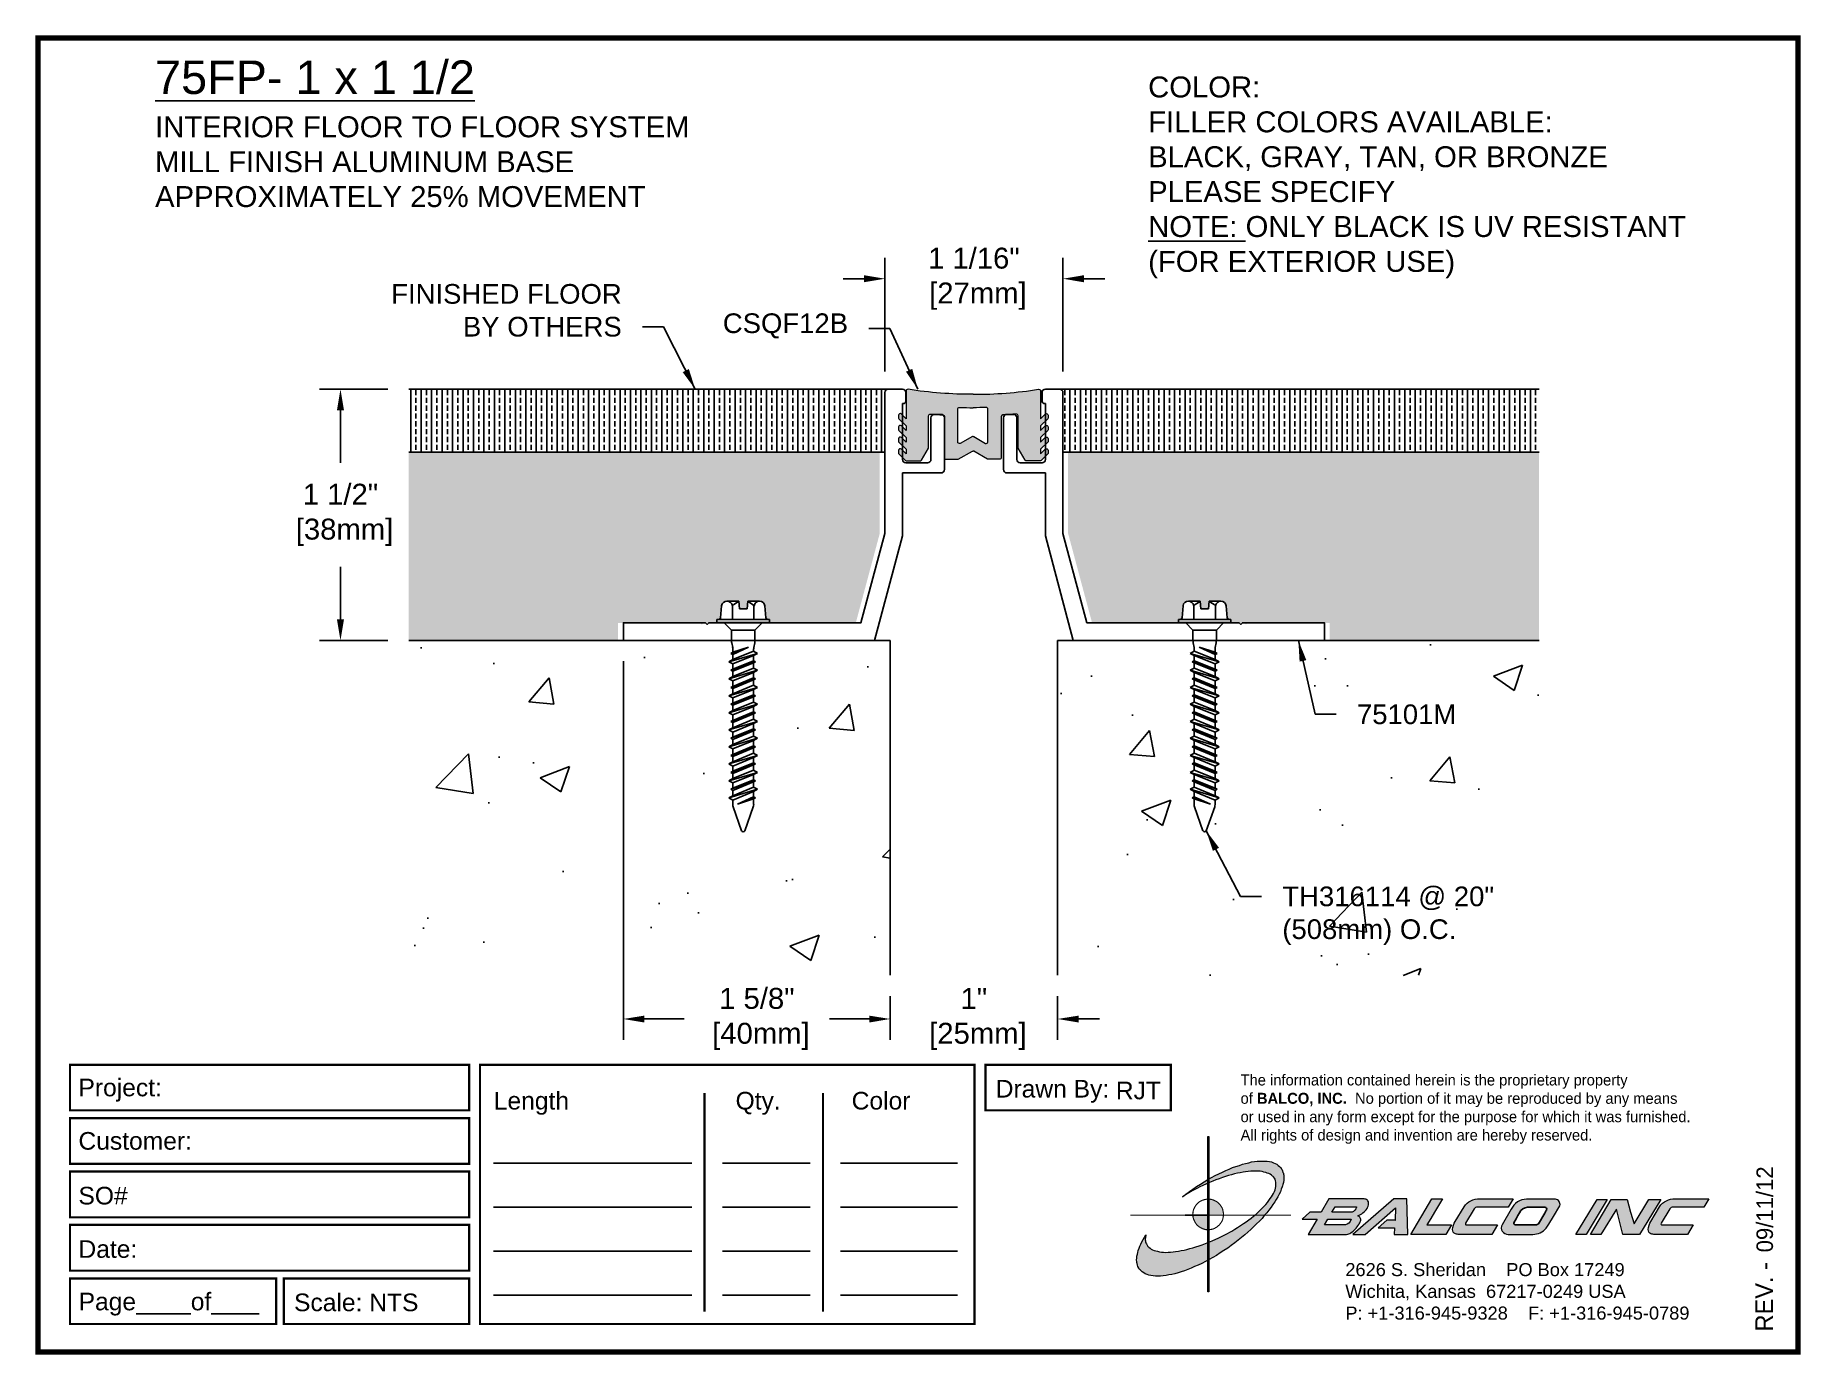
# Paper-space layout 'Layout1' of a CAD drawing. Header units: inches. Extents: x 0 to 10, y 0 to 7.5.
# The model-space entities are those that its viewports show. They can reach past a viewport. Long polylines and large blocks are cut down to what shows.
import ezdxf

# ---------------------------------------------------------------- set-up
doc = ezdxf.new("R2010")
doc.units = ezdxf.units.IN
doc.header["$MEASUREMENT"] = 0
for name, color, linetype in [('Anchors', 4, 'Continuous'), ('Border', 7, 'Continuous'), ('Conditions', 1, 'Continuous'), ('Dimensions', 3, 'Continuous'), ('Fillers', 2, 'Continuous'), ('Text', 2, 'Continuous')]:
    doc.layers.add(name, color=color, linetype=linetype)
doc.styles.add('Arial', font='arial.ttf')
doc.styles.add('Copyright', font='ERASDEMI.TTF')
doc.styles.get("Standard").update_dxf_attribs({"font": 'arial.ttf'})
doc.dimstyles.new('ARIAL', dxfattribs={"dimtxt": 0.125, "dimasz": 0.125, "dimexe": 0.125, "dimexo": 0.125, "dimgap": 0.125, "dimtad": 0, "dimtih": 1, "dimtoh": 1, "dimdec": 4, "dimzin": 0, "dimdsep": 46, "dimlunit": 4, "dimtxsty": 'Arial', "dimcen": 0.125, "dimadec": 0, "dimazin": 0, "dimtfac": 1, "dimtdec": 4, "dimtofl": 0, "dimtmove": 0, "dimatfit": 3, "dimfxl": 0, "dimfrac": 2, "dimtolj": 1, "dimtzin": 0, "dimarcsym": 0})

psp = doc.layouts.get("Layout1")

# ---------------------------------------------------------------- texts
at = {"insert": (6.843, 1.591), "char_height": 0.0625, "width": 50.295, "attachment_point": 1, "style": 'Copyright'}
psp.add_mtext('The information contained herein is the proprietary property\\Pof {\\fEras Bold ITC|b0|i0|c0|p34;BALCO, INC.}  No portion of it may be reproduced by any means\\Por used in any form except for the purpose for which it was furnished.\\PAll rights of design and invention are hereby reserved.', dxfattribs=at)
at = {"layer": 'Border', "insert": (7.438, 0.52), "char_height": 0.074, "width": 2.3438, "attachment_point": 1, "style": 'Arial'}
psp.add_mtext('2626 S. Sheridan    PO Box 17249\\PWichita, Kansas  67217-0249 USA \\PP: +1-316-945-9328    F: +1-316-945-0789', dxfattribs=at)

msp = doc.modelspace()

# ---------------------------------------------------------------- texts
at = {"layer": 'Text', "attachment_point": 1, "style": 'Arial'}
for s, insert, char_height, width in [('{\\L75FP- 1 x 1 1/2\\P\\H0.625x;\\lINTERIOR FLOOR TO FLOOR SYSTEM\\PMILL FINISH ALUMINUM BASE\\PAPPROXIMATELY 25% MOVEMENT}', (0.66073, 7.27922), 0.2, 4.875), ('COLOR:{\\L                   \\~    \\P}FILLER COLORS AVAILABLE:\\PBLACK, GRAY, TAN, OR BRONZE\\PPLEASE SPECIFY\\P{\\LNOTE:} ONLY BLACK IS UV RESISTANT (FOR EXTERIOR USE)', (6.59193, 7.18382), 0.125, 3.5608524)]:
    msp.add_mtext(s, dxfattribs=dict(at, insert=insert, char_height=char_height, width=width))
at = {"layer": 'Text', "char_height": 0.1175}
for s, insert, attachment_point in [('FINISHED FLOOR\\PBY OTHERS', (3.44785, 5.62919), 9), ('\\A1;75101M', (7.83897, 3.43348), 1), ('TH316114 @ 20"\\P(508mm) O.C.', (7.39319, 2.34603), 1)]:
    msp.add_mtext(s, dxfattribs=dict(at, insert=insert, attachment_point=attachment_point))
at = {"layer": 'Text', "insert": (4.79954, 5.61922), "char_height": 0.1175, "attachment_point": 9, "style": 'Arial'}
msp.add_mtext('\\A1;CSQF12B', dxfattribs=at)

# ---------------------------------------------------------------- blocks, each defined once
blk = doc.blocks.new('ACADlogo')
h = blk.add_hatch(color=256)
h.paths.add_polyline_path([(-3.346, 1.223), (-3.351, 1.223), (-3.351, 0.979), (-3.346, 0.982)])
h.paths.add_polyline_path([(-3.346, 0.961), (-3.351, 0.959), (-3.351, 0.868), (-3.346, 0.868)])
h.paths.add_polyline_path([(-3.346, 0.777), (-3.351, 0.777), (-3.351, 0.699), (-3.351, 0.695), (-3.35, 0.695), (-3.346, 0.695)])
h.paths.add_polyline_path([(-3.346, 0.864), (-3.346, 0.868), (-3.35, 0.868), (-3.351, 0.868), (-3.351, 0.777), (-3.346, 0.777), (-3.346, 0.778), (-3.348, 0.778)])
h.paths.add_polyline_path([(-3.346, 0.524), (-3.351, 0.521), (-3.351, 0.342), (-3.346, 0.342)])
h.paths.add_polyline_path([(-3.346, 0.695), (-3.351, 0.695), (-3.351, 0.621), (-3.346, 0.623)])
h.paths.add_polyline_path([(-3.346, 0.623), (-3.351, 0.621), (-3.351, 0.521), (-3.346, 0.524)])
h.paths.add_polyline_path([(-3.346, 0.982), (-3.351, 0.979), (-3.351, 0.959), (-3.346, 0.961)])
h = blk.add_hatch(color=175)
h.paths.add_polyline_path([(-3.518, 0.573), (-3.534, 0.571), (-3.548, 0.569), (-3.562, 0.567), (-3.576, 0.567), (-3.589, 0.566), (-3.602, 0.567), (-3.614, 0.568), (-3.625, 0.569), (-3.636, 0.572), (-3.646, 0.574), (-3.656, 0.577), (-3.664, 0.581), (-3.673, 0.585), (-3.679, 0.589), (-3.685, 0.595), (-3.688, 0.598), (-3.691, 0.6), (-3.695, 0.607), (-3.699, 0.614), (-3.703, 0.621), (-3.704, 0.626), (-3.705, 0.631), (-3.706, 0.637), (-3.706, 0.642), (-3.705, 0.648), (-3.705, 0.653), (-3.703, 0.659), (-3.702, 0.665), (-3.71, 0.652), (-3.717, 0.639), (-3.725, 0.626), (-3.731, 0.613), (-3.737, 0.601), (-3.741, 0.589), (-3.746, 0.577), (-3.749, 0.566), (-3.751, 0.555), (-3.753, 0.544), (-3.754, 0.538), (-3.754, 0.533), (-3.755, 0.523), (-3.754, 0.513), (-3.753, 0.508), (-3.752, 0.503), (-3.75, 0.494), (-3.748, 0.486), (-3.743, 0.477), (-3.74, 0.473), (-3.738, 0.469), (-3.734, 0.465), (-3.73, 0.461), (-3.723, 0.455), (-3.715, 0.449), (-3.706, 0.445), (-3.695, 0.44), (-3.685, 0.437), (-3.674, 0.434), (-3.661, 0.432), (-3.648, 0.431), (-3.634, 0.431), (-3.62, 0.431), (-3.604, 0.433), (-3.588, 0.435), (-3.572, 0.438), (-3.556, 0.441), (-3.538, 0.445), (-3.52, 0.449), (-3.503, 0.456), (-3.483, 0.461), (-3.464, 0.469), (-3.445, 0.477), (-3.426, 0.485), (-3.406, 0.494), (-3.385, 0.503), (-3.364, 0.514), (-3.351, 0.521), (-3.351, 0.621), (-3.364, 0.616), (-3.382, 0.609), (-3.4, 0.603), (-3.418, 0.598), (-3.436, 0.592), (-3.453, 0.587), (-3.47, 0.583), (-3.486, 0.579), (-3.503, 0.576)])
h.paths.add_polyline_path([(-3.215, 0.687), (-3.251, 0.667), (-3.289, 0.649), (-3.327, 0.631), (-3.345, 0.623), (-3.346, 0.623), (-3.346, 0.524), (-3.343, 0.525), (-3.323, 0.537), (-3.302, 0.549), (-3.28, 0.563), (-3.259, 0.577), (-3.238, 0.59), (-3.218, 0.605), (-3.198, 0.62), (-3.179, 0.635), (-3.16, 0.65), (-3.141, 0.665), (-3.123, 0.681), (-3.106, 0.696), (-3.089, 0.712), (-3.074, 0.727), (-3.058, 0.743), (-3.043, 0.759), (-3.03, 0.775), (-3.028, 0.777), (-3.085, 0.777), (-3.091, 0.772), (-3.105, 0.761), (-3.118, 0.75), (-3.134, 0.739), (-3.149, 0.729), (-3.165, 0.718), (-3.182, 0.707), (-3.198, 0.697)])
h.paths.add_polyline_path([(-2.921, 1.009), (-2.922, 1.015), (-2.924, 1.02), (-2.926, 1.029), (-2.931, 1.038), (-2.934, 1.043), (-2.936, 1.047), (-2.94, 1.05), (-2.943, 1.054), (-2.951, 1.06), (-2.959, 1.066), (-2.968, 1.071), (-2.978, 1.075), (-2.989, 1.079), (-3, 1.081), (-3.013, 1.083), (-3.026, 1.084), (-3.04, 1.084), (-3.054, 1.084), (-3.07, 1.083), (-3.085, 1.081), (-3.102, 1.079), (-3.118, 1.075), (-3.136, 1.07), (-3.153, 1.066), (-3.171, 1.06), (-3.191, 1.054), (-3.21, 1.047), (-3.229, 1.039), (-3.248, 1.031), (-3.268, 1.022), (-3.289, 1.012), (-3.31, 1.002), (-3.33, 0.991), (-3.346, 0.982), (-3.346, 0.961), (-3.342, 0.962), (-3.323, 0.971), (-3.305, 0.978), (-3.287, 0.984), (-3.268, 0.991), (-3.251, 0.996), (-3.234, 1.002), (-3.216, 1.007), (-3.199, 1.011), (-3.182, 1.015), (-3.167, 1.018), (-3.15, 1.021), (-3.136, 1.023), (-3.121, 1.025), (-3.107, 1.026), (-3.093, 1.026), (-3.079, 1.027), (-3.067, 1.026), (-3.054, 1.026), (-3.043, 1.025), (-3.032, 1.022), (-3.022, 1.02), (-3.013, 1.016), (-3.004, 1.013), (-2.997, 1.009), (-2.989, 1.005), (-2.983, 0.999), (-2.98, 0.996), (-2.978, 0.994), (-2.973, 0.987), (-2.969, 0.981), (-2.967, 0.973), (-2.965, 0.965), (-2.964, 0.957), (-2.964, 0.949), (-2.964, 0.944), (-2.965, 0.94), (-2.967, 0.93), (-2.969, 0.921), (-2.973, 0.911), (-2.978, 0.901), (-2.983, 0.891), (-2.989, 0.881), (-2.996, 0.871), (-3.004, 0.86), (-3.012, 0.849), (-3.021, 0.838), (-3.032, 0.827), (-3.042, 0.816), (-3.053, 0.805), (-3.065, 0.794), (-3.077, 0.783), (-3.085, 0.777), (-3.028, 0.777), (-3.016, 0.791), (-3.004, 0.806), (-2.992, 0.822), (-2.981, 0.837), (-2.971, 0.852), (-2.962, 0.866), (-2.954, 0.882), (-2.946, 0.896), (-2.939, 0.91), (-2.934, 0.924), (-2.929, 0.938), (-2.926, 0.944), (-2.925, 0.951), (-2.922, 0.963), (-2.92, 0.975), (-2.92, 0.982), (-2.919, 0.987), (-2.92, 0.999), (-2.92, 1.005)])
h.paths.add_polyline_path([(-3.372, 0.966), (-3.393, 0.953), (-3.415, 0.94), (-3.435, 0.925), (-3.455, 0.911), (-3.475, 0.897), (-3.494, 0.882), (-3.468, 0.898), (-3.439, 0.915), (-3.41, 0.93), (-3.396, 0.938), (-3.38, 0.945), (-3.351, 0.959), (-3.351, 0.979)])
h = blk.add_hatch(color=256)
h.paths.add_polyline_path([(-3.268, 0.814), (-3.27, 0.819), (-3.273, 0.824), (-3.276, 0.828), (-3.279, 0.833), (-3.282, 0.837), (-3.286, 0.841), (-3.29, 0.845), (-3.294, 0.849), (-3.298, 0.852), (-3.303, 0.855), (-3.308, 0.858), (-3.313, 0.86), (-3.318, 0.863), (-3.323, 0.864), (-3.328, 0.866), (-3.334, 0.867), (-3.339, 0.868), (-3.345, 0.868), (-3.346, 0.868), (-3.346, 0.777), (-3.335, 0.777), (-3.262, 0.777), (-3.262, 0.781), (-3.262, 0.787), (-3.263, 0.792), (-3.264, 0.798), (-3.265, 0.803), (-3.266, 0.808)])
h.paths.add_polyline_path([(-3.351, 0.777), (-3.436, 0.777), (-3.435, 0.773), (-3.435, 0.768), (-3.434, 0.762), (-3.432, 0.757), (-3.431, 0.752), (-3.428, 0.747), (-3.426, 0.742), (-3.423, 0.737), (-3.42, 0.732), (-3.417, 0.728), (-3.414, 0.723), (-3.41, 0.719), (-3.406, 0.716), (-3.401, 0.712), (-3.397, 0.709), (-3.392, 0.706), (-3.387, 0.704), (-3.382, 0.701), (-3.377, 0.699), (-3.372, 0.698), (-3.367, 0.696), (-3.361, 0.695), (-3.356, 0.695), (-3.351, 0.695)])
h.paths.add_polyline_path([(-3.346, 0.868), (-3.35, 0.868), (-3.351, 0.868), (-3.351, 0.777), (-3.346, 0.777)])
h = blk.add_hatch(color=256)
h.paths.add_polyline_path([(-2.438, 0.844, 0.412988), (-2.461, 0.869), (-2.663, 0.869), (-2.707, 0.794), (-2.771, 0.794), (-2.815, 0.755), (-2.73, 0.755), (-2.781, 0.668), (-2.563, 0.668, 0.107996), (-2.538, 0.677, 0.108939), (-2.494, 0.724, 0.080345), (-2.483, 0.745, 0.419497), (-2.499, 0.773, 0.149928), (-2.447, 0.815, 0.134283)])
h.paths.add_polyline_path([(-2.507, 0.821, -0.209012), (-2.532, 0.794), (-2.538, 0.794), (-2.646, 0.794), (-2.627, 0.825), (-2.51, 0.825, -0.56619)], flags=16)
h.paths.add_polyline_path([(-2.538, 0.75, -0.241309), (-2.569, 0.722), (-2.688, 0.722), (-2.669, 0.755), (-2.541, 0.755, -0.56619)], flags=16)
for points in [[(-2.285, 0.819), (-2.287, 0.748), (-2.335, 0.748), (-2.383, 0.705), (-2.29, 0.705), (-2.292, 0.668), (-2.215, 0.668), (-2.221, 0.869), (-2.295, 0.869), (-2.527, 0.668), (-2.458, 0.668)], [(-2.018, 0.869), (-2.079, 0.869), (-2.198, 0.668), (-2, 0.668), (-1.968, 0.722), (-2.107, 0.722), (-2.085, 0.759), (-2.064, 0.794)], [(-1.617, 0.869), (-1.807, 0.869, 0.270182), (-1.896, 0.825), (-1.946, 0.742, 0.109019), (-1.961, 0.695, 0.340665), (-1.945, 0.672, 0.129907), (-1.923, 0.668), (-1.738, 0.668), (-1.706, 0.722), (-1.878, 0.722), (-1.882, 0.722, -0.601242), (-1.887, 0.731), (-1.838, 0.813, -0.253048), (-1.821, 0.823), (-1.645, 0.823)], [(-1.083, 0.867), (-1.14, 0.867), (-1.261, 0.667), (-1.26, 0.667), (-1.202, 0.667)], [(-0.96, 0.83), (-0.969, 0.867), (-1.061, 0.867), (-1.179, 0.667), (-1.12, 0.667), (-1.031, 0.812), (-0.995, 0.667), (-0.9, 0.667), (-0.778, 0.867), (-0.846, 0.867), (-0.931, 0.727), (-0.951, 0.795)], [(-0.507, 0.869), (-0.697, 0.869, 0.270182), (-0.786, 0.825), (-0.836, 0.742, 0.109019), (-0.85, 0.695, 0.340665), (-0.835, 0.672, 0.129907), (-0.812, 0.668), (-0.628, 0.668), (-0.595, 0.722), (-0.768, 0.722), (-0.772, 0.722, -0.601242), (-0.777, 0.731), (-0.728, 0.813, -0.253048), (-0.71, 0.823), (-0.534, 0.823)], [(-3.346, 0.623), (-3.351, 0.621), (-3.351, 0.521), (-3.346, 0.524)]]:
    blk.add_hatch(color=256).paths.add_polyline_path(points)
h = blk.add_hatch(color=256)
h.paths.add_polyline_path([(-1.377, 0.868), (-1.383, 0.868), (-1.383, 0.868), (-1.44, 0.868), (-1.492, 0.868), (-1.541, 0.868, 0.297712), (-1.628, 0.811), (-1.68, 0.723, 0.585116), (-1.646, 0.668), (-1.506, 0.668, 0.210586), (-1.429, 0.703), (-1.415, 0.726), (-1.389, 0.769), (-1.352, 0.831, 0.4352)])
h.paths.add_polyline_path([(-1.437, 0.823, -0.603783), (-1.428, 0.805), (-1.431, 0.801), (-1.434, 0.796), (-1.438, 0.789), (-1.474, 0.728, -0.229001), (-1.489, 0.722), (-1.494, 0.722), (-1.501, 0.722), (-1.597, 0.722), (-1.604, 0.722, -0.492401), (-1.613, 0.734), (-1.601, 0.757), (-1.591, 0.775), (-1.582, 0.791, -0.238368), (-1.535, 0.823)], flags=16)
for q in [(-3.48, 0.777), (-3.351, 0.642)]:
    blk.add_line((-3.351, 0.777), q)
at = {"color": 7, "lineweight": 0}
for points in [[(-3.351, 1.223), (-3.346, 1.223), (-3.346, 0.342), (-3.351, 0.342), (-3.351, 1.223)], [(-2.292, 0.668), (-2.215, 0.668), (-2.221, 0.869), (-2.295, 0.869), (-2.527, 0.668), (-2.458, 0.668), (-2.285, 0.819), (-2.287, 0.748), (-2.286, 0.748), (-2.335, 0.748), (-2.383, 0.705), (-2.29, 0.705), (-2.292, 0.668), (-2.292, 0.668)], [(-2.198, 0.668), (-2.079, 0.869), (-2.018, 0.869), (-2.064, 0.794), (-2.085, 0.759), (-2.107, 0.722), (-1.968, 0.722), (-2, 0.668), (-2.198, 0.668), (-2.198, 0.668)], [(-1.383, 0.868), (-1.383, 0.868)], [(-1.261, 0.667), (-1.14, 0.867), (-1.083, 0.867), (-1.202, 0.667), (-1.26, 0.667), (-1.261, 0.667), (-1.261, 0.667)], [(-0.9, 0.667), (-0.995, 0.667), (-1.031, 0.812), (-1.12, 0.667), (-1.179, 0.667), (-1.061, 0.867), (-0.969, 0.867), (-0.96, 0.83), (-0.951, 0.795), (-0.931, 0.727), (-0.846, 0.867), (-0.778, 0.867), (-0.9, 0.667), (-0.9, 0.667)]]:
    blk.add_lwpolyline(points, dxfattribs=at)
at = {"color": 175, "lineweight": 0}
blk.add_lwpolyline([(-2.926, 1.029), (-2.924, 1.02), (-2.922, 1.015), (-2.921, 1.009), (-2.92, 1.005), (-2.92, 0.999), (-2.919, 0.987), (-2.92, 0.982), (-2.92, 0.975), (-2.922, 0.963), (-2.925, 0.951), (-2.926, 0.944), (-2.929, 0.938), (-2.934, 0.924), (-2.939, 0.91), (-2.946, 0.896), (-2.954, 0.882), (-2.962, 0.866), (-2.971, 0.852), (-2.981, 0.837), (-2.992, 0.822), (-3.004, 0.806), (-3.016, 0.791), (-3.03, 0.775), (-3.043, 0.759), (-3.058, 0.743), (-3.074, 0.727), (-3.089, 0.712), (-3.106, 0.696), (-3.123, 0.681), (-3.141, 0.665), (-3.16, 0.65), (-3.179, 0.635), (-3.198, 0.62), (-3.218, 0.605), (-3.238, 0.59), (-3.259, 0.577), (-3.28, 0.563), (-3.302, 0.549), (-3.323, 0.537), (-3.343, 0.525), (-3.364, 0.514), (-3.385, 0.503), (-3.406, 0.494), (-3.426, 0.485), (-3.445, 0.477), (-3.464, 0.469), (-3.483, 0.461), (-3.503, 0.456), (-3.52, 0.449), (-3.538, 0.445), (-3.556, 0.441), (-3.572, 0.438), (-3.588, 0.435), (-3.604, 0.433), (-3.62, 0.431), (-3.634, 0.431), (-3.648, 0.431), (-3.661, 0.432), (-3.674, 0.434), (-3.685, 0.437), (-3.695, 0.44), (-3.706, 0.445), (-3.715, 0.449), (-3.723, 0.455), (-3.73, 0.461), (-3.734, 0.465), (-3.738, 0.469), (-3.74, 0.473), (-3.743, 0.477), (-3.748, 0.486), (-3.75, 0.494), (-3.752, 0.503), (-3.753, 0.508), (-3.754, 0.513), (-3.755, 0.523), (-3.754, 0.533), (-3.754, 0.538), (-3.753, 0.544), (-3.751, 0.555), (-3.749, 0.566), (-3.746, 0.577), (-3.741, 0.589), (-3.737, 0.601), (-3.731, 0.613), (-3.725, 0.626), (-3.717, 0.639), (-3.71, 0.652), (-3.702, 0.665), (-3.703, 0.659), (-3.705, 0.653), (-3.705, 0.648), (-3.706, 0.642), (-3.706, 0.637), (-3.705, 0.631), (-3.704, 0.626), (-3.703, 0.621), (-3.699, 0.614), (-3.695, 0.607), (-3.691, 0.6), (-3.688, 0.598), (-3.685, 0.595), (-3.679, 0.589), (-3.673, 0.585), (-3.664, 0.581), (-3.656, 0.577), (-3.646, 0.574), (-3.636, 0.572), (-3.625, 0.569), (-3.614, 0.568), (-3.602, 0.567), (-3.589, 0.566), (-3.576, 0.567), (-3.562, 0.567), (-3.548, 0.569), (-3.534, 0.571), (-3.518, 0.573), (-3.503, 0.576), (-3.486, 0.579), (-3.47, 0.583), (-3.453, 0.587), (-3.436, 0.592), (-3.418, 0.598), (-3.4, 0.603), (-3.382, 0.609), (-3.364, 0.616), (-3.345, 0.623), (-3.327, 0.631), (-3.289, 0.649), (-3.251, 0.667), (-3.215, 0.687), (-3.198, 0.697), (-3.182, 0.707), (-3.165, 0.718), (-3.149, 0.729), (-3.134, 0.739), (-3.118, 0.75), (-3.105, 0.761), (-3.091, 0.772), (-3.077, 0.783), (-3.065, 0.794), (-3.053, 0.805), (-3.042, 0.816), (-3.032, 0.827), (-3.021, 0.838), (-3.012, 0.849), (-3.004, 0.86), (-2.996, 0.871), (-2.989, 0.881), (-2.983, 0.891), (-2.978, 0.901), (-2.973, 0.911), (-2.969, 0.921), (-2.967, 0.93), (-2.965, 0.94), (-2.964, 0.944), (-2.964, 0.949), (-2.964, 0.957), (-2.965, 0.965), (-2.967, 0.973), (-2.969, 0.981), (-2.973, 0.987), (-2.978, 0.994), (-2.98, 0.996), (-2.983, 0.999), (-2.989, 1.005), (-2.997, 1.009), (-3.004, 1.013), (-3.013, 1.016), (-3.022, 1.02), (-3.032, 1.022), (-3.043, 1.025), (-3.054, 1.026), (-3.067, 1.026), (-3.079, 1.027), (-3.093, 1.026), (-3.107, 1.026), (-3.121, 1.025), (-3.136, 1.023), (-3.15, 1.021), (-3.167, 1.018), (-3.182, 1.015), (-3.199, 1.011), (-3.216, 1.007), (-3.234, 1.002), (-3.251, 0.996), (-3.268, 0.991), (-3.287, 0.984), (-3.305, 0.978), (-3.323, 0.971), (-3.342, 0.962), (-3.38, 0.945), (-3.396, 0.938), (-3.41, 0.93), (-3.439, 0.915), (-3.468, 0.898), (-3.494, 0.882), (-3.475, 0.897), (-3.455, 0.911), (-3.435, 0.925), (-3.415, 0.94), (-3.393, 0.953), (-3.372, 0.966), (-3.351, 0.979), (-3.33, 0.991), (-3.31, 1.002), (-3.289, 1.012), (-3.268, 1.022), (-3.248, 1.031), (-3.229, 1.039), (-3.21, 1.047), (-3.191, 1.054), (-3.171, 1.06), (-3.153, 1.066), (-3.136, 1.07), (-3.118, 1.075), (-3.102, 1.079), (-3.085, 1.081), (-3.07, 1.083), (-3.054, 1.084), (-3.04, 1.084), (-3.026, 1.084), (-3.013, 1.083), (-3, 1.081), (-2.989, 1.079), (-2.978, 1.075), (-2.968, 1.071), (-2.959, 1.066), (-2.951, 1.06), (-2.943, 1.054), (-2.94, 1.05), (-2.936, 1.047), (-2.934, 1.043), (-2.931, 1.038), (-2.926, 1.029), (-2.926, 1.029)], dxfattribs=at)
at = {"color": 7, "lineweight": 0, "const_width": 0.0064}
blk.add_lwpolyline([(-3.262, 0.781), (-3.262, 0.787), (-3.263, 0.792), (-3.264, 0.798), (-3.265, 0.803), (-3.266, 0.808), (-3.268, 0.814), (-3.27, 0.819), (-3.273, 0.824), (-3.276, 0.828), (-3.279, 0.833), (-3.282, 0.837), (-3.286, 0.841), (-3.29, 0.845), (-3.294, 0.849), (-3.298, 0.852), (-3.303, 0.855), (-3.308, 0.858), (-3.313, 0.86), (-3.318, 0.863), (-3.323, 0.864), (-3.328, 0.866), (-3.334, 0.867), (-3.339, 0.868), (-3.345, 0.868), (-3.35, 0.868), (-3.356, 0.868), (-3.361, 0.867), (-3.367, 0.866), (-3.372, 0.865), (-3.377, 0.863), (-3.382, 0.862), (-3.387, 0.859), (-3.392, 0.857), (-3.397, 0.854), (-3.401, 0.851), (-3.406, 0.847), (-3.41, 0.843), (-3.414, 0.839), (-3.417, 0.835), (-3.42, 0.831), (-3.423, 0.826), (-3.426, 0.821), (-3.428, 0.816), (-3.431, 0.811), (-3.432, 0.806), (-3.434, 0.801), (-3.435, 0.795), (-3.435, 0.79), (-3.436, 0.784), (-3.436, 0.779), (-3.435, 0.773), (-3.435, 0.768), (-3.434, 0.762), (-3.432, 0.757), (-3.431, 0.752), (-3.428, 0.747), (-3.426, 0.742), (-3.423, 0.737), (-3.42, 0.732), (-3.417, 0.728), (-3.414, 0.723), (-3.41, 0.719), (-3.406, 0.716), (-3.401, 0.712), (-3.397, 0.709), (-3.392, 0.706), (-3.387, 0.704), (-3.382, 0.701), (-3.377, 0.699), (-3.372, 0.698), (-3.367, 0.696), (-3.361, 0.695), (-3.356, 0.695), (-3.35, 0.695), (-3.345, 0.695), (-3.339, 0.695), (-3.334, 0.696), (-3.328, 0.697), (-3.323, 0.698), (-3.318, 0.7), (-3.313, 0.702), (-3.308, 0.705), (-3.303, 0.708), (-3.298, 0.711), (-3.294, 0.714), (-3.29, 0.718), (-3.286, 0.721), (-3.282, 0.726), (-3.279, 0.73), (-3.276, 0.734), (-3.273, 0.739), (-3.27, 0.744), (-3.268, 0.749), (-3.266, 0.754), (-3.265, 0.76), (-3.264, 0.765), (-3.263, 0.77), (-3.262, 0.776), (-3.262, 0.781)], dxfattribs=at)
at = {"color": 7, "lineweight": 0}
for points in [[(-2.447, 0.815, 0.130368), (-2.438, 0.843, 0.448367), (-2.463, 0.869), (-2.663, 0.869), (-2.707, 0.794), (-2.771, 0.794), (-2.815, 0.755), (-2.73, 0.755), (-2.781, 0.668), (-2.563, 0.668, 0.107996), (-2.538, 0.677, 0.108939), (-2.494, 0.724, 0.077395), (-2.484, 0.744, 0.430878), (-2.499, 0.773, 0.149928)], [(-2.507, 0.821, -0.209012), (-2.532, 0.794), (-2.538, 0.794), (-2.646, 0.794), (-2.627, 0.825), (-2.512, 0.825), (-2.509, 0.825, -0.531288)], [(-1.838, 0.813), (-1.887, 0.731, 0.587385), (-1.882, 0.722), (-1.878, 0.722), (-1.706, 0.722), (-1.738, 0.668), (-1.923, 0.668, -0.129907), (-1.945, 0.672, -0.349839), (-1.961, 0.696, -0.107341), (-1.946, 0.742), (-1.896, 0.825, -0.270182), (-1.807, 0.869), (-1.617, 0.869), (-1.645, 0.823), (-1.821, 0.823, 0.252436)], [(-1.68, 0.723, 0.585116), (-1.646, 0.668), (-1.506, 0.668, 0.210586), (-1.429, 0.703), (-1.415, 0.726), (-1.389, 0.769), (-1.352, 0.831, 0.4352), (-1.377, 0.868), (-1.383, 0.868), (-1.383, 0.868), (-1.44, 0.868), (-1.492, 0.868), (-1.541, 0.868, 0.297712), (-1.628, 0.811)], [(-0.728, 0.813), (-0.777, 0.731, 0.587385), (-0.772, 0.722), (-0.768, 0.722), (-0.595, 0.722), (-0.628, 0.668), (-0.812, 0.668, -0.129907), (-0.835, 0.672, -0.349839), (-0.85, 0.696, -0.107341), (-0.836, 0.742), (-0.786, 0.825, -0.270182), (-0.697, 0.869), (-0.507, 0.869), (-0.534, 0.823), (-0.71, 0.823, 0.252436)], [(-2.569, 0.722), (-2.688, 0.722), (-2.669, 0.755), (-2.543, 0.755), (-2.54, 0.755, -0.531288), (-2.538, 0.75, -0.241309)]]:
    blk.add_lwpolyline(points, format="xyb", close=True, dxfattribs=at)
blk.add_lwpolyline([(-1.437, 0.823), (-1.535, 0.823, 0.238368), (-1.582, 0.791), (-1.591, 0.775), (-1.601, 0.757), (-1.613, 0.734, 0.490298), (-1.604, 0.722), (-1.597, 0.722), (-1.501, 0.722), (-1.494, 0.722), (-1.489, 0.722, 0.229001), (-1.474, 0.728), (-1.438, 0.789), (-1.434, 0.796), (-1.431, 0.801), (-1.428, 0.805, 0.603783)], format="xyb", close=True)
blk.add_lwpolyline([(-2.879, 0.777, 0.00455, 0.00455, 0), (-3.791, 0.777, 0.00183, 0.00183, 0), (-3.791, 0.777, 0.00183, 0.00183, 0)], format="xyseb", dxfattribs=at)
blk = doc.blocks.new('Quantity Data')
at = {"layer": 'Border', "color": 253}
for p, q in [((2.755, 1.254), (3.881, 1.254)), ((4.054, 1.254), (4.553, 1.254)), ((4.725, 1.254), (5.389, 1.254)), ((2.755, 1.004), (3.881, 1.004)), ((4.054, 1.004), (4.553, 1.004)), ((4.725, 1.004), (5.389, 1.004)), ((2.755, 0.754), (3.881, 0.754)), ((4.054, 0.754), (4.553, 0.754)), ((4.725, 0.754), (5.389, 0.754)), ((2.755, 0.504), (3.881, 0.504)), ((4.054, 0.504), (4.553, 0.504)), ((4.725, 0.504), (5.389, 0.504))]:
    blk.add_line(p, q, dxfattribs=at)
at = {"layer": 'Border', "const_width": 0.0125}
blk.add_lwpolyline([(5.485, 0.341), (2.678, 0.341), (2.678, 1.813), (5.485, 1.813)], close=True, dxfattribs=at)
for points in [[(3.953, 1.653), (3.953, 0.412)], [(4.625, 1.653), (4.625, 0.412)]]:
    blk.add_lwpolyline(points, dxfattribs=at)
at = {"layer": 'Border', "style": 'Arial'}
for s, p in [('Length', (2.756, 1.559)), ('Qty.', (4.129, 1.559)), ('Color', (4.788, 1.559))]:
    blk.add_text(s, height=0.1, dxfattribs=at).set_placement(p)
blk = doc.blocks.new('Drawn By')
at = {"layer": 'Border', "const_width": 0.0125}
blk.add_lwpolyline([(5.38, 1.813), (6.432, 1.813), (6.432, 1.554), (5.38, 1.554)], close=True, dxfattribs=at)
at = {"layer": 'Border', "style": 'Arial'}
blk.add_text('Drawn By: ', height=0.1, dxfattribs=at).set_placement((5.438, 1.627))
blk.add_attdef('XXX', (6.12, 1.617), '', height=0.1, dxfattribs=at)
blk = doc.blocks.new('Project Info')
at = {"layer": 'Border', "const_width": 0.0125}
for points in [[(0.182, 1.813), (2.448, 1.813), (2.448, 1.554), (0.182, 1.554)], [(0.182, 1.51), (2.448, 1.51), (2.448, 1.251), (0.182, 1.251)], [(0.182, 1.207), (2.448, 1.207), (2.448, 0.947), (0.182, 0.947)], [(0.182, 0.904), (2.448, 0.904), (2.448, 0.644), (0.182, 0.644)], [(0.182, 0.6), (1.352, 0.6), (1.352, 0.341), (0.182, 0.341)], [(1.396, 0.6), (2.448, 0.6), (2.448, 0.341), (1.396, 0.341)]]:
    blk.add_lwpolyline(points, close=True, dxfattribs=at)
at = {"layer": 'Border', "style": 'Arial'}
for s, p in [('Project:', (0.23, 1.634)), ('Customer:', (0.23, 1.331)), ('SO#', (0.23, 1.02)), ('Date:', (0.23, 0.717)), ('Page%%u        %%uof%%u       ', (0.231, 0.419)), ('Scale: NTS', (1.454, 0.414))]:
    blk.add_text(s, height=0.1, dxfattribs=at).set_placement(p)
blk = doc.blocks.new('REV')
at = {"style": 'Copyright'}
blk.add_text('REV. -', height=0.1, rotation=90, dxfattribs=at).set_placement((-0.142, 0.117))
at = {"style": 'Copyright', "flags": 4}
blk.add_attdef('REVISIONDATE', (-0.142, 0.566), '', height=0.0938, rotation=90, dxfattribs=at)
blk = doc.blocks.new('TH316114')
for p, q in [((-0.097, 0.128), (-0.027, 0.128)), ((-0.023, 0.082), (-0.027, 0.128)), ((0.023, 0.082), (0.027, 0.128)), ((0.027, 0.128), (0.097, 0.128)), ((-0.157, 0), (-0.157, 0.019)), ((-0.157, 0.019), (0.157, 0.019)), ((-0.157, 0), (0.157, 0)), ((-0.135, 0.029), (-0.129, 0.1)), ((-0.115, 0), (-0.07, -0.045)), ((-0.065, 0.019), (-0.065, 0.1)), ((-0.023, 0.082), (0.023, 0.082)), ((0.064, 0.019), (0.064, 0.1)), ((0.115, 0), (0.07, -0.045)), ((0.135, 0.029), (0.129, 0.1)), ((0.157, 0.019), (0.157, 0)), ((-0.07, -0.045), (-0.07, -0.112)), ((-0.07, -0.045), (0.07, -0.045)), ((0.07, -0.045), (0.07, -0.112)), ((-0.086, -0.234), (0.086, -0.184)), ((-0.074, -0.184), (0.032, -0.147)), ((-0.074, -0.184), (-0.062, -0.177)), ((-0.074, -0.184), (-0.062, -0.19)), ((-0.069, -0.122), (-0.063, -0.148)), ((-0.062, -0.177), (0.032, -0.147)), ((0.032, -0.147), (-0.062, -0.19)), ((-0.062, -0.157), (-0.062, -0.177)), ((0.062, -0.171), (-0.062, -0.221)), ((-0.062, -0.19), (-0.062, -0.221)), ((0.062, -0.197), (-0.062, -0.247)), ((0.062, -0.157), (0.062, -0.171)), ((0.086, -0.184), (0.062, -0.171)), ((0.086, -0.184), (0.062, -0.197)), ((0.062, -0.197), (0.062, -0.228)), ((0.069, -0.122), (0.063, -0.148)), ((-0.086, -0.234), (-0.062, -0.221)), ((-0.086, -0.234), (-0.062, -0.247)), ((-0.086, -0.336), (0.086, -0.285)), ((-0.074, -0.285), (0.074, -0.234)), ((-0.074, -0.285), (-0.062, -0.279)), ((-0.074, -0.285), (-0.062, -0.291)), ((-0.062, -0.279), (0.062, -0.228)), ((0.062, -0.241), (-0.062, -0.291)), ((-0.062, -0.247), (-0.062, -0.279)), ((0.062, -0.272), (-0.062, -0.323)), ((-0.062, -0.291), (-0.062, -0.323)), ((0.062, -0.298), (-0.062, -0.349)), ((0.074, -0.234), (0.062, -0.228)), ((0.074, -0.234), (0.062, -0.241)), ((0.062, -0.241), (0.062, -0.272)), ((0.086, -0.285), (0.062, -0.272)), ((0.086, -0.285), (0.062, -0.298)), ((0.062, -0.298), (0.062, -0.33)), ((-0.086, -0.336), (-0.062, -0.323)), ((-0.086, -0.336), (-0.062, -0.349)), ((-0.086, -0.437), (0.086, -0.387)), ((-0.074, -0.387), (0.074, -0.336)), ((-0.074, -0.387), (-0.062, -0.381)), ((-0.074, -0.387), (-0.062, -0.393)), ((-0.062, -0.381), (0.062, -0.33)), ((0.062, -0.342), (-0.062, -0.393)), ((-0.062, -0.349), (-0.062, -0.381)), ((0.062, -0.374), (-0.062, -0.425)), ((-0.062, -0.393), (-0.062, -0.425)), ((0.062, -0.4), (-0.062, -0.45)), ((0.074, -0.336), (0.062, -0.33)), ((0.074, -0.336), (0.062, -0.342)), ((0.062, -0.342), (0.062, -0.374)), ((0.086, -0.387), (0.062, -0.374)), ((0.086, -0.387), (0.062, -0.4)), ((0.062, -0.4), (0.062, -0.431)), ((-0.086, -0.437), (-0.062, -0.425)), ((-0.086, -0.437), (-0.062, -0.45)), ((-0.086, -0.539), (0.086, -0.488)), ((-0.086, -0.539), (-0.062, -0.526)), ((-0.074, -0.488), (0.074, -0.437)), ((-0.074, -0.488), (-0.062, -0.482)), ((-0.074, -0.488), (-0.062, -0.494)), ((-0.062, -0.482), (0.062, -0.431)), ((0.062, -0.444), (-0.062, -0.494)), ((-0.062, -0.45), (-0.062, -0.482)), ((0.062, -0.475), (-0.062, -0.526)), ((-0.062, -0.494), (-0.062, -0.526)), ((0.062, -0.501), (-0.062, -0.552)), ((0.074, -0.437), (0.062, -0.431)), ((0.074, -0.437), (0.062, -0.444)), ((0.062, -0.444), (0.062, -0.475)), ((0.086, -0.488), (0.062, -0.475)), ((0.086, -0.488), (0.062, -0.501)), ((0.062, -0.501), (0.062, -0.533)), ((-0.086, -0.539), (-0.062, -0.552)), ((-0.086, -0.641), (0.086, -0.59)), ((-0.086, -0.641), (-0.062, -0.628)), ((-0.074, -0.59), (0.074, -0.539)), ((-0.074, -0.59), (-0.062, -0.584)), ((-0.074, -0.59), (-0.062, -0.596)), ((-0.062, -0.584), (0.062, -0.533)), ((0.062, -0.545), (-0.062, -0.596)), ((-0.062, -0.552), (-0.062, -0.584)), ((0.062, -0.577), (-0.062, -0.628)), ((-0.062, -0.596), (-0.062, -0.628)), ((0.062, -0.603), (-0.062, -0.654)), ((0.074, -0.539), (0.062, -0.533)), ((0.074, -0.539), (0.062, -0.545)), ((0.062, -0.545), (0.062, -0.577)), ((0.086, -0.59), (0.062, -0.577)), ((0.086, -0.59), (0.062, -0.603)), ((0.062, -0.603), (0.062, -0.634)), ((-0.086, -0.641), (-0.062, -0.654)), ((-0.086, -0.742), (0.086, -0.691)), ((-0.086, -0.742), (-0.062, -0.729)), ((-0.074, -0.691), (0.074, -0.641)), ((-0.074, -0.691), (-0.062, -0.685)), ((-0.074, -0.691), (-0.062, -0.698)), ((-0.062, -0.685), (0.062, -0.634)), ((0.062, -0.647), (-0.062, -0.698)), ((-0.062, -0.654), (-0.062, -0.685)), ((0.062, -0.678), (-0.062, -0.729)), ((-0.062, -0.698), (-0.062, -0.729)), ((0.062, -0.704), (-0.062, -0.755)), ((-0.062, -0.787), (0.062, -0.736)), ((0.074, -0.641), (0.062, -0.634)), ((0.074, -0.641), (0.062, -0.647)), ((0.062, -0.647), (0.062, -0.678)), ((0.086, -0.691), (0.062, -0.678)), ((0.086, -0.691), (0.062, -0.704)), ((0.062, -0.704), (0.062, -0.736)), ((0.074, -0.742), (0.062, -0.736)), ((-0.086, -0.742), (-0.062, -0.755)), ((-0.086, -0.844), (0.086, -0.793)), ((-0.086, -0.844), (-0.062, -0.831)), ((-0.074, -0.793), (0.074, -0.742)), ((-0.074, -0.793), (-0.062, -0.787)), ((-0.074, -0.793), (-0.062, -0.799)), ((0.062, -0.748), (-0.062, -0.799)), ((-0.062, -0.755), (-0.062, -0.787)), ((0.062, -0.78), (-0.062, -0.831)), ((-0.062, -0.799), (-0.062, -0.831)), ((0.062, -0.806), (-0.062, -0.857)), ((-0.062, -0.888), (0.062, -0.838)), ((0.074, -0.742), (0.062, -0.748)), ((0.062, -0.748), (0.062, -0.78)), ((0.086, -0.793), (0.062, -0.78)), ((0.086, -0.793), (0.062, -0.806)), ((0.062, -0.806), (0.062, -0.838)), ((0.074, -0.844), (0.062, -0.838)), ((-0.086, -0.844), (-0.062, -0.857)), ((-0.086, -0.945), (0.086, -0.895)), ((-0.086, -0.945), (-0.062, -0.932)), ((-0.086, -0.945), (-0.062, -0.958)), ((-0.074, -0.895), (0.074, -0.844)), ((-0.074, -0.895), (-0.062, -0.888)), ((-0.074, -0.895), (-0.062, -0.901)), ((-0.074, -0.996), (0.074, -0.945)), ((0.062, -0.85), (-0.062, -0.901)), ((-0.062, -0.857), (-0.062, -0.888)), ((0.062, -0.882), (-0.062, -0.932)), ((-0.062, -0.901), (-0.062, -0.932)), ((0.062, -0.907), (-0.062, -0.958)), ((-0.062, -0.99), (0.062, -0.939)), ((0.074, -0.844), (0.062, -0.85)), ((0.062, -0.85), (0.062, -0.882)), ((0.086, -0.895), (0.062, -0.882)), ((0.086, -0.895), (0.062, -0.907)), ((0.062, -0.907), (0.062, -0.939)), ((0.074, -0.945), (0.062, -0.939)), ((0.074, -0.945), (0.062, -0.951)), ((-0.086, -1.047), (0.086, -0.996)), ((-0.086, -1.047), (-0.062, -1.034)), ((-0.086, -1.047), (-0.062, -1.06)), ((-0.074, -0.996), (-0.062, -0.99)), ((-0.074, -0.996), (-0.062, -1.002)), ((0.062, -0.951), (-0.062, -1.002)), ((-0.062, -0.958), (-0.062, -0.99)), ((0.062, -0.983), (-0.062, -1.034)), ((-0.062, -1.002), (-0.062, -1.034)), ((0.062, -1.009), (-0.062, -1.06)), ((-0.034, -1.084), (0.062, -1.041)), ((-0.034, -1.084), (0.074, -1.047)), ((0.062, -1.053), (-0.034, -1.084)), ((0.062, -0.951), (0.062, -0.983)), ((0.086, -0.996), (0.062, -0.983)), ((0.086, -0.996), (0.062, -1.009)), ((0.062, -1.009), (0.062, -1.041)), ((0.074, -1.047), (0.062, -1.041)), ((0.074, -1.047), (0.062, -1.053)), ((0.062, -1.053), (0.062, -1.086)), ((-0.062, -1.06), (-0.062, -1.086)), ((-0.06, -1.101), (-0.01, -1.244)), ((0.06, -1.101), (0.01, -1.244))]:
    blk.add_line(p, q)
for centre, radius, start, end in [((-0.097, 0.095), 0.0327, 9.285, 170.715), ((0, 0.038), 0.0896, 107.4215, 136.0407), ((0, 0.038), 0.0896, 43.9593, 72.5785), ((0.097, 0.095), 0.0327, 9.285, 170.715), ((-0.146, 0.03), 0.0112, 270, 355), ((0.146, 0.03), 0.0112, 185, 270), ((-0.023, -0.112), 0.0465, 180, 191.9357), ((-0.109, -0.157), 0.0465, 0, 11.9357), ((0.109, -0.157), 0.0465, 168.0643, 180), ((0.023, -0.112), 0.0465, 348.0643, 0), ((-0.016, -1.086), 0.0465, 180, 199.3058), ((0.016, -1.086), 0.0465, 340.6942, 0), ((0, -1.239), 0.0106, 204.1001, 335.8999)]:
    blk.add_arc(centre, radius, start, end)
blk = doc.blocks.new('*D1')
at = {"layer": 'Defpoints', "color": 0}
for p in [(5.051, 1.816), (6.051, 1.816), (5.051, 1.555)]:
    blk.add_point(p, dxfattribs=at)
at = {"layer": 'Dimensions', "color": 0, "lineweight": -2}
for p, q in [((5.051, 1.691), (5.051, 1.43)), ((6.051, 1.691), (6.051, 1.43)), ((4.926, 1.555), (4.801, 1.555)), ((6.176, 1.555), (6.301, 1.555))]:
    blk.add_line(p, q, dxfattribs=at)
at = {"layer": 'Dimensions', "color": 0}
for points in [[(4.926, 1.575), (4.926, 1.534), (5.051, 1.555)], [(6.176, 1.575), (6.176, 1.534), (6.051, 1.555)]]:
    blk.add_solid(points, dxfattribs=at)
at = {"layer": 'Dimensions', "color": 0, "insert": (5.551, 1.555), "char_height": 0.125, "attachment_point": 5, "style": 'Arial'}
blk.add_mtext('\\A1;1"\\P [25mm]', dxfattribs=at)
blk = doc.blocks.new('*D2')
at = {"layer": 'Defpoints', "color": 0}
for p in [(6.083, 5.976), (5.02, 5.296), (6.083, 5.296)]:
    blk.add_point(p, dxfattribs=at)
at = {"layer": 'Dimensions', "color": 0, "lineweight": -2}
for p, q in [((5.02, 5.421), (5.02, 6.101)), ((6.083, 5.421), (6.083, 6.101)), ((4.895, 5.976), (4.77, 5.976)), ((6.208, 5.976), (6.333, 5.976))]:
    blk.add_line(p, q, dxfattribs=at)
at = {"layer": 'Dimensions', "color": 0}
for points in [[(4.895, 5.997), (4.895, 5.955), (5.02, 5.976)], [(6.208, 5.997), (6.208, 5.955), (6.083, 5.976)]]:
    blk.add_solid(points, dxfattribs=at)
at = {"layer": 'Dimensions', "color": 0, "insert": (5.551, 5.976), "char_height": 0.125, "attachment_point": 5, "style": 'Arial'}
blk.add_mtext('\\A1;1 1/16"\\P [27mm]', dxfattribs=at)
blk = doc.blocks.new('*D3')
at = {"layer": 'Defpoints', "color": 0}
for p in [(2.176, 5.316), (1.768, 3.816), (2.176, 3.816)]:
    blk.add_point(p, dxfattribs=at)
at = {"layer": 'Dimensions', "color": 0, "lineweight": -2}
for p, q in [((2.051, 5.316), (1.643, 5.316)), ((1.768, 5.191), (1.768, 4.876)), ((1.768, 3.941), (1.768, 4.255)), ((2.051, 3.816), (1.643, 3.816))]:
    blk.add_line(p, q, dxfattribs=at)
at = {"layer": 'Dimensions', "color": 0}
for points in [[(1.747, 5.191), (1.789, 5.191), (1.768, 5.316)], [(1.747, 3.941), (1.789, 3.941), (1.768, 3.816)]]:
    blk.add_solid(points, dxfattribs=at)
at = {"layer": 'Dimensions', "color": 0, "insert": (1.768, 4.566), "char_height": 0.125, "attachment_point": 5, "style": 'Arial'}
blk.add_mtext('\\A1;1 1/2"\\P [38mm]', dxfattribs=at)
blk = doc.blocks.new('*D4')
at = {"layer": 'Defpoints', "color": 0}
for p in [(3.458, 3.816), (5.051, 1.816), (3.458, 1.555)]:
    blk.add_point(p, dxfattribs=at)
at = {"layer": 'Dimensions', "color": 0, "lineweight": -2}
for p, q in [((3.458, 3.691), (3.458, 1.43)), ((5.051, 1.691), (5.051, 1.43)), ((3.583, 1.555), (3.82, 1.555)), ((4.926, 1.555), (4.689, 1.555))]:
    blk.add_line(p, q, dxfattribs=at)
at = {"layer": 'Dimensions', "color": 0}
for points in [[(3.583, 1.575), (3.583, 1.534), (3.458, 1.555)], [(4.926, 1.575), (4.926, 1.534), (5.051, 1.555)]]:
    blk.add_solid(points, dxfattribs=at)
at = {"layer": 'Dimensions', "color": 0, "insert": (4.255, 1.555), "char_height": 0.125, "attachment_point": 5, "style": 'Arial'}
blk.add_mtext('\\A1;1 5/8"\\P [40mm]', dxfattribs=at)
blk = doc.blocks.new('75101M')
blk.add_lwpolyline([(5.978, 5.231), (5.978, 4.896, -0.414214), (5.958, 4.876), (5.828, 4.876, -0.414214), (5.808, 4.896), (5.808, 5.146, 0.414214), (5.788, 5.166), (5.748, 5.166, 0.414214), (5.728, 5.146), (5.728, 4.836, 0.414214), (5.748, 4.816), (5.978, 4.816), (5.978, 4.441), (6.145, 3.816), (7.645, 3.816), (7.645, 3.921), (7.155, 3.921), (7.145, 3.911), (7.135, 3.921), (6.226, 3.921), (6.083, 4.455), (6.083, 5.296, 0.414214), (6.063, 5.316), (5.978, 5.316, 0.414214), (5.958, 5.296), (5.958, 5.249, 0.198912), (5.963, 5.235), (5.968, 5.231)], format="xyb", close=True)
blk = doc.blocks.new('CSQF12B')
h = blk.add_hatch(color=256)
h.dxf.hatch_style = 1
h.paths.add_polyline_path([(0.057, 0.428, 0.460373), (0.045, 0.418), (0.045, 0.252), (0.017, 0.28, 0.668179), (0, 0.273), (0, 0.259, 0.198912), (0.003, 0.252), (0.045, 0.21), (0.045, 0.182), (0.017, 0.21, 0.668179), (0, 0.203), (0, 0.189, 0.198912), (0.003, 0.182), (0.045, 0.14), (0.045, 0.112), (0.017, 0.14, 0.668179), (0, 0.133), (0, 0.119, 0.198912), (0.003, 0.112), (0.045, 0.07), (0.045, 0.042), (0.017, 0.07, 0.668179), (0, 0.063), (0, 0.049, 0.198912), (0.003, 0.042), (0.042, 0.003, 0.198912), (0.049, 0), (0.129, 0, 0.267949), (0.138, 0.005), (0.179, 0.076, 0.131652), (0.18, 0.081), (0.18, 0.27, -0.442532), (0.191, 0.28, 0.004205), (0.265, 0.275, -0.402093), (0.274, 0.265), (0.274, 0.02, 0.414214), (0.284, 0.01), (0.352, 0.01, 0.107936), (0.356, 0.011), (0.443, 0.058, -0.107936), (0.447, 0.059, -0.107936), (0.451, 0.058), (0.532, 0.011, 0.107936), (0.536, 0.01), (0.604, 0.01, 0.414214), (0.614, 0.02), (0.614, 0.265, -0.404634), (0.623, 0.275, 0.003884), (0.703, 0.28, -0.442532), (0.714, 0.27), (0.714, 0.081, 0.131652), (0.715, 0.076), (0.756, 0.005, 0.267949), (0.765, 0), (0.845, 0, 0.198912), (0.852, 0.003), (0.891, 0.042, 0.198912), (0.894, 0.049), (0.894, 0.063, 0.668179), (0.877, 0.07), (0.849, 0.042), (0.849, 0.07), (0.891, 0.112, 0.198912), (0.894, 0.119), (0.894, 0.133, 0.668179), (0.877, 0.14), (0.849, 0.112), (0.849, 0.14), (0.891, 0.182, 0.198912), (0.894, 0.189), (0.894, 0.203, 0.668179), (0.877, 0.21), (0.849, 0.182), (0.849, 0.21), (0.891, 0.252, 0.198912), (0.894, 0.259), (0.894, 0.273, 0.668179), (0.877, 0.28), (0.849, 0.252), (0.849, 0.418, 0.460373), (0.837, 0.428, -0.038767), (0.447, 0.398, -0.038767)])
h.paths.add_polyline_path([(0.447, 0.318, 0.010105), (0.523, 0.32, -0.429277), (0.534, 0.31), (0.534, 0.114, -0.546586), (0.519, 0.105), (0.451, 0.146, 0.107936), (0.447, 0.147, 0.107936), (0.443, 0.146), (0.369, 0.105, -0.546586), (0.354, 0.114), (0.354, 0.31, -0.42734), (0.365, 0.32, 0.009366)], flags=16)
at = {"color": 7, "linetype": 'Continuous', "lineweight": 15}
for points in [[(0.447, 0.398, -0.038767), (0.057, 0.428, 0.460373), (0.045, 0.418), (0.045, 0.252), (0.017, 0.28, 0.668179), (0, 0.273), (0, 0.259, 0.198912), (0.003, 0.252), (0.045, 0.21), (0.045, 0.182), (0.017, 0.21, 0.668179), (0, 0.203), (0, 0.189, 0.198912), (0.003, 0.182), (0.045, 0.14), (0.045, 0.112), (0.017, 0.14, 0.668179), (0, 0.133), (0, 0.119, 0.198912), (0.003, 0.112), (0.045, 0.07), (0.045, 0.042), (0.017, 0.07, 0.668179), (0, 0.063), (0, 0.049, 0.198912), (0.003, 0.042), (0.042, 0.003, 0.198912), (0.049, 0), (0.129, 0, 0.267949), (0.138, 0.005), (0.179, 0.076, 0.131652), (0.18, 0.081), (0.18, 0.27, -0.442532), (0.191, 0.28, 0.004223), (0.265, 0.275, -0.392684), (0.274, 0.265), (0.274, 0.02, 0.414214), (0.284, 0.01), (0.352, 0.01, 0.107936), (0.356, 0.011), (0.443, 0.058, -0.107936), (0.447, 0.059, -0.107936)], [(0.447, 0.398, 0.038767), (0.837, 0.428, -0.460373), (0.849, 0.418), (0.849, 0.252), (0.877, 0.28, -0.668179), (0.894, 0.273), (0.894, 0.259, -0.198912), (0.891, 0.252), (0.849, 0.21), (0.849, 0.182), (0.877, 0.21, -0.668179), (0.894, 0.203), (0.894, 0.189, -0.198912), (0.891, 0.182), (0.849, 0.14), (0.849, 0.112), (0.877, 0.14, -0.668179), (0.894, 0.133), (0.894, 0.119, -0.198912), (0.891, 0.112), (0.849, 0.07), (0.849, 0.042), (0.877, 0.07, -0.668179), (0.894, 0.063), (0.894, 0.049, -0.198912), (0.891, 0.042), (0.852, 0.003, -0.198912), (0.845, 0), (0.765, 0, -0.267949), (0.756, 0.005), (0.715, 0.076, -0.131652), (0.714, 0.081), (0.714, 0.27, 0.442532), (0.703, 0.28, -0.003904), (0.623, 0.275, 0.392684), (0.614, 0.265), (0.614, 0.02, -0.414214), (0.604, 0.01), (0.536, 0.01, -0.107936), (0.532, 0.011), (0.451, 0.058, 0.107936), (0.447, 0.059, 0.107936)], [(0.447, 0.147, 0.107936), (0.443, 0.146), (0.369, 0.105, -0.546586), (0.354, 0.114), (0.354, 0.31, -0.42533), (0.365, 0.32, 0.009374), (0.447, 0.318, 0.009374)], [(0.447, 0.147, -0.107936), (0.451, 0.146), (0.519, 0.105, 0.546586), (0.534, 0.114), (0.534, 0.31, 0.42533), (0.523, 0.32, -0.010123), (0.447, 0.318, -0.009374)]]:
    blk.add_lwpolyline(points, format="xyb", dxfattribs=at)

# ---------------------------------------------------------------- dimensions: what is measured, and where the dimension line sits
at = {"layer": 'Dimensions'}
for base, p1, p2, picture, middle in [((6.08263, 5.9761), (5.02013, 5.29573), (6.08263, 5.29573), '*D2', (5.55138, 5.9761)), ((3.4576302389, 1.5546416791), (5.0513802399, 1.8157348349), (3.4576302389, 3.8157348349), '*D4', (4.2545052394, 1.5546416791)), ((5.05138, 1.55464), (6.05138, 1.81573), (5.05138, 1.81573), '*D1', (5.55138, 1.55464))]:
    dim = msp.add_linear_dim(base=base, p1=p1, p2=p2, dimstyle='ARIAL', override={"dimscale": 1, "dimpost": '\\X'}, dxfattribs=at)
    dim.commit()
    dim.dimension.update_dxf_attribs({"geometry": picture, "text_midpoint": middle, "dimtype": 160})
dim = msp.add_linear_dim(base=(1.76822, 3.81573), p1=(2.17618, 5.31573), p2=(2.17618, 3.81573), angle=90, dimstyle='ARIAL', override={"dimscale": 1, "dimpost": '\\X'}, dxfattribs=at)
dim.commit()
dim.dimension.update_dxf_attribs({"geometry": '*D3', "text_midpoint": (1.76822, 4.56573), "dimtype": 160})

# ---------------------------------------------------------------- hatches: boundary and pattern name
at = {"layer": 'Conditions'}
h = msp.add_hatch(dxfattribs=at)
h.set_pattern_fill('ANSI33', color=256, scale=0.25, angle=45, style=0)
h.paths.add_polyline_path([(5.02013, 4.94073), (5.02013, 5.29573, -0.41421356), (5.04013, 5.31573), (2.17618, 5.31573), (2.17618, 4.94073)])
h = msp.add_hatch(dxfattribs=at)
h.set_pattern_fill('ANSI33', color=256, scale=0.25, angle=45, style=0)
h.paths.add_polyline_path([(6.06263, 5.31573, -0.41421356), (6.08263, 5.29573), (6.08263, 4.94073), (8.92658, 4.94073), (8.92658, 5.31573)])
h = msp.add_hatch(dxfattribs=at)
h.set_pattern_fill('AR-SAND', color=256, scale=0.0625, style=0)
h.paths.add_polyline_path([(4.98888, 4.94073), (2.17618, 4.94073), (2.17618, 3.81573), (3.42638, 3.81573), (3.42638, 3.92073), (3.91638, 3.92073), (3.92638, 3.91073), (3.93638, 3.92073), (4.0167, 3.92073), (4.0167, 3.94131), (4.02703, 3.94131, 0.38887873), (4.03824, 3.95158), (4.04445, 4.02266, -0.36750749), (4.0767, 4.05006), (4.14627, 4.05006), (4.1502, 4.00506), (4.1967, 4.00506), (4.20064, 4.05006), (4.2702, 4.05006, -0.36750749), (4.30245, 4.02266), (4.30867, 3.95158, 0.38887873), (4.31988, 3.94131), (4.3302, 3.94131), (4.3302, 3.92073), (4.84581, 3.92073), (4.98888, 4.45468)])
h.paths.add_polyline_path([(8.92658, 4.94073), (6.11388, 4.94073), (6.11388, 4.45468), (6.25695, 3.92073), (6.77256, 3.92073), (6.77256, 3.94131), (6.78288, 3.94131, 0.38887873), (6.79409, 3.95158), (6.80031, 4.02266, -0.36750749), (6.83256, 4.05006), (6.90212, 4.05006), (6.90606, 4.00506), (6.95256, 4.00506), (6.95649, 4.05006), (7.02606, 4.05006, -0.36750749), (7.05831, 4.02266), (7.06452, 3.95158, 0.38887873), (7.07573, 3.94131), (7.08606, 3.94131), (7.08606, 3.92073), (7.16638, 3.92073), (7.17638, 3.91073), (7.18638, 3.92073), (7.67638, 3.92073), (7.67638, 3.81573), (8.92658, 3.81573)])
h = msp.add_hatch(dxfattribs=at)
h.set_pattern_fill('AR-CONC', color=256, scale=0.25, style=0)
h.paths.add_polyline_path([(4.1112, 2.86276), (4.0872, 2.87569), (4.1112, 2.88861), (4.1112, 2.92031), (4.09976, 2.92647), (4.1112, 2.93263), (4.1112, 2.96433), (4.0872, 2.97725), (4.1112, 2.99018), (4.1112, 3.02187), (4.09976, 3.02803), (4.1112, 3.0342), (4.1112, 3.06589), (4.0872, 3.07881), (4.1112, 3.09174), (4.1112, 3.12343), (4.09976, 3.12959), (4.1112, 3.13576), (4.1112, 3.16745), (4.0872, 3.18038), (4.1112, 3.1933), (4.1112, 3.22499), (4.09976, 3.23116), (4.1112, 3.23732), (4.1112, 3.26901), (4.0872, 3.28194), (4.1112, 3.29486), (4.1112, 3.32656), (4.09976, 3.33272), (4.1112, 3.33888), (4.1112, 3.37058), (4.0872, 3.3835), (4.1112, 3.39643), (4.1112, 3.42812), (4.09976, 3.43428), (4.1112, 3.44045), (4.1112, 3.47214), (4.0872, 3.48506), (4.1112, 3.49799), (4.1112, 3.52968), (4.09976, 3.53584), (4.1112, 3.54201), (4.1112, 3.5737), (4.0872, 3.58663), (4.1112, 3.59955), (4.1112, 3.63124), (4.09976, 3.63741), (4.1112, 3.64357), (4.1112, 3.67526), (4.0872, 3.68819), (4.1112, 3.70111), (4.1112, 3.73281), (4.09976, 3.73897), (4.1112, 3.74513), (4.1112, 3.76526, 0.05212645), (4.1102, 3.77488), (4.1037, 3.80561), (4.1037, 3.81573), (2.17618, 3.81573), (2.17618, 1.81573), (5.05138, 1.81573), (5.05138, 3.81573), (4.2432, 3.81573), (4.2432, 3.80561), (4.23671, 3.77488, 0.05212645), (4.2357, 3.76526), (4.2357, 3.75189), (4.2597, 3.73897), (4.2357, 3.72604), (4.2357, 3.69435), (4.24715, 3.68819), (4.2357, 3.68202), (4.2357, 3.65033), (4.2597, 3.63741), (4.2357, 3.62448), (4.2357, 3.59279), (4.24715, 3.58663), (4.2357, 3.58046), (4.2357, 3.54877), (4.2597, 3.53584), (4.2357, 3.52292), (4.2357, 3.49123), (4.24715, 3.48506), (4.2357, 3.4789), (4.2357, 3.44721), (4.2597, 3.43428), (4.2357, 3.42136), (4.2357, 3.38966), (4.24715, 3.3835), (4.2357, 3.37734), (4.2357, 3.34564), (4.2597, 3.33272), (4.2357, 3.31979), (4.2357, 3.2881), (4.24715, 3.28194), (4.2357, 3.27577), (4.2357, 3.24408), (4.2597, 3.23116), (4.2357, 3.21823), (4.2357, 3.18654), (4.24715, 3.18038), (4.2357, 3.17421), (4.2357, 3.14252), (4.2597, 3.12959), (4.2357, 3.11667), (4.2357, 3.08498), (4.24715, 3.07881), (4.2357, 3.07265), (4.2357, 3.04096), (4.2597, 3.02803), (4.2357, 3.01511), (4.2357, 2.98341), (4.24715, 2.97725), (4.2357, 2.97109), (4.2357, 2.93939), (4.2597, 2.92647), (4.2357, 2.91354), (4.2357, 2.88185), (4.24715, 2.87569), (4.2357, 2.86952), (4.2357, 2.8369, -0.08443704), (4.23309, 2.82153), (4.18368, 2.68048, -0.77412328), (4.16323, 2.68048), (4.11382, 2.82153, -0.08443704), (4.1112, 2.8369)])
h.paths.add_polyline_path([(6.86967, 2.82153, -0.08443704), (6.86706, 2.8369), (6.86706, 2.86952), (6.85561, 2.87569), (6.86706, 2.88185), (6.86706, 2.91354), (6.84306, 2.92647), (6.86706, 2.93939), (6.86706, 2.97109), (6.85561, 2.97725), (6.86706, 2.98341), (6.86706, 3.01511), (6.84306, 3.02803), (6.86706, 3.04096), (6.86706, 3.07265), (6.85561, 3.07881), (6.86706, 3.08498), (6.86706, 3.11667), (6.84306, 3.12959), (6.86706, 3.14252), (6.86706, 3.17421), (6.85561, 3.18038), (6.86706, 3.18654), (6.86706, 3.21823), (6.84306, 3.23116), (6.86706, 3.24408), (6.86706, 3.27577), (6.85561, 3.28194), (6.86706, 3.2881), (6.86706, 3.31979), (6.84306, 3.33272), (6.86706, 3.34564), (6.86706, 3.37734), (6.85561, 3.3835), (6.86706, 3.38966), (6.86706, 3.42136), (6.84306, 3.43428), (6.86706, 3.44721), (6.86706, 3.4789), (6.85561, 3.48506), (6.86706, 3.49123), (6.86706, 3.52292), (6.84306, 3.53584), (6.86706, 3.54877), (6.86706, 3.58046), (6.85561, 3.58663), (6.86706, 3.59279), (6.86706, 3.62448), (6.84306, 3.63741), (6.86706, 3.65033), (6.86706, 3.68202), (6.85561, 3.68819), (6.86706, 3.69435), (6.86706, 3.72604), (6.84306, 3.73897), (6.86706, 3.75189), (6.86706, 3.76526, 0.05212645), (6.86605, 3.77488), (6.85956, 3.80561), (6.85956, 3.81573), (6.05138, 3.81573), (6.05138, 1.81573), (8.92658, 1.81573), (8.92658, 3.81573), (6.99906, 3.81573), (6.99906, 3.80561), (6.99256, 3.77488, 0.05212645), (6.99156, 3.76526), (6.99156, 3.74513), (7.003, 3.73897), (6.99156, 3.73281), (6.99156, 3.70111), (7.01556, 3.68819), (6.99156, 3.67526), (6.99156, 3.64357), (7.003, 3.63741), (6.99156, 3.63124), (6.99156, 3.59955), (7.01556, 3.58663), (6.99156, 3.5737), (6.99156, 3.54201), (7.003, 3.53584), (6.99156, 3.52968), (6.99156, 3.49799), (7.01556, 3.48506), (6.99156, 3.47214), (6.99156, 3.44045), (7.003, 3.43428), (6.99156, 3.42812), (6.99156, 3.39643), (7.01556, 3.3835), (6.99156, 3.37058), (6.99156, 3.33888), (7.003, 3.33272), (6.99156, 3.32656), (6.99156, 3.29486), (7.01556, 3.28194), (6.99156, 3.26901), (6.99156, 3.23732), (7.003, 3.23116), (6.99156, 3.22499), (6.99156, 3.1933), (7.01556, 3.18038), (6.99156, 3.16745), (6.99156, 3.13576), (7.003, 3.12959), (6.99156, 3.12343), (6.99156, 3.09174), (7.01556, 3.07881), (6.99156, 3.06589), (6.99156, 3.0342), (7.003, 3.02803), (6.99156, 3.02187), (6.99156, 2.99018), (7.01556, 2.97725), (6.99156, 2.96433), (6.99156, 2.93263), (7.003, 2.92647), (6.99156, 2.92031), (6.99156, 2.88861), (7.01556, 2.87569), (6.99156, 2.86276), (6.99156, 2.8369, -0.08443704), (6.98894, 2.82153), (6.93953, 2.68048, -0.77412328), (6.91908, 2.68048)])
h.paths.add_polyline_path([(7.36382, 2.37541), (8.8922, 2.37541), (8.8922, 1.96614), (7.36382, 1.96614)], flags=24)

# ---------------------------------------------------------------- linework, layer by layer
for p, q in [((5.04013, 5.31573), (2.17618, 5.31573)), ((6.06263, 5.31573), (8.92658, 5.31573)), ((5.05138, 1.81573), (5.05138, 3.81573)), ((6.05138, 1.81573), (6.05138, 3.81573))]:
    msp.add_line(p, q, dxfattribs=at)
for points in [[(2.17618, 4.94073), (5.02013, 4.94073)], [(8.92658, 4.94073), (6.08263, 4.94073)], [(5.05138, 3.81573), (2.17618, 3.81573)], [(6.05138, 3.81573), (8.92658, 3.81573)]]:
    msp.add_lwpolyline(points, dxfattribs=at)

# ---------------------------------------------------------------- block references
at = {"xscale": -1}
msp.add_blockref('75101M', (11.10276, 0), dxfattribs=at)
msp.add_blockref('75101M', (0, 0))
at = {"layer": 'Anchors'}
msp.add_blockref('TH316114', (4.17345, 3.92256), dxfattribs=at)
at = {"layer": 'Anchors', "xscale": -1}
msp.add_blockref('TH316114', (6.92931, 3.92256), dxfattribs=at)
at = {"layer": 'Fillers'}
msp.add_blockref('CSQF12B', (5.10077, 4.8876), dxfattribs=at)

msp.set_redraw_order([(e.dxf.handle, doc.entitydb.next_handle()) for e in msp.query("TEXT MTEXT ATTDEF DIMENSION ARC_DIMENSION")])  # texts and dimensions are drawn at this point

# ---------------------------------------------------------------- leaders
at = {"layer": 'Text', "annotation_type": 0, "has_hookline": 1}
for points, hookline_direction, text_width in [([(3.887, 5.31573), (3.69785, 5.68794), (3.57285, 5.68794)], 1, 1.36159), ([(7.48898, 3.81573), (7.58897, 3.37473), (7.71397, 3.37473)], 0, 0.57299), ([(6.93895, 2.67881), (7.14319, 2.28728), (7.26819, 2.28728)], 0, 1.25371)]:
    msp.add_leader(points, dimstyle='ARIAL', override={"dimscale": 1}, dxfattribs=dict(at, hookline_direction=hookline_direction, text_width=text_width))
at = {"layer": 'Text'}
msp.add_leader([(5.21661, 5.31573), (5.04954, 5.67797), (4.92454, 5.67797)], dimstyle='ARIAL', dxfattribs=at)

# ---------------------------------------------------------------- linework, layer by layer
at = {"layer": 'Border', "const_width": 0.03}
psp.add_lwpolyline([(0.015, 7.476), (10.008, 7.476), (10.008, 0.015), (0.015, 0.015)], close=True, dxfattribs=at)

# ---------------------------------------------------------------- block references
for name, p in [('Project Info', (0.015, -0.167)), ('Quantity Data', (-0.153, -0.167))]:
    psp.add_blockref(name, p)
psp.add_blockref('Drawn By', (0.015, -0.167)).add_auto_attribs({'XXX': 'RJT'})
at = {"layer": 'Border'}
psp.add_blockref('ACADlogo', (10.008, 0.015), dxfattribs=at)
at = {"layer": 'Text'}
psp.add_blockref('REV', (10.008, 0.015), dxfattribs=at).add_auto_attribs({'REVISIONDATE': '09/11/12'})

psp.set_redraw_order([(e.dxf.handle, doc.entitydb.next_handle()) for e in psp.query("TEXT MTEXT ATTDEF DIMENSION ARC_DIMENSION")])  # texts and dimensions are drawn at this point

# ---------------------------------------------------------------- viewports
at = {"layer": 'Border'}
psp.add_viewport(center=(5.012, 3.745), size=(9.993, 7.46055), view_center_point=(5.21768, 3.48959), view_height=7.8480055, dxfattribs=at)

doc.saveas('drawing.dxf')
